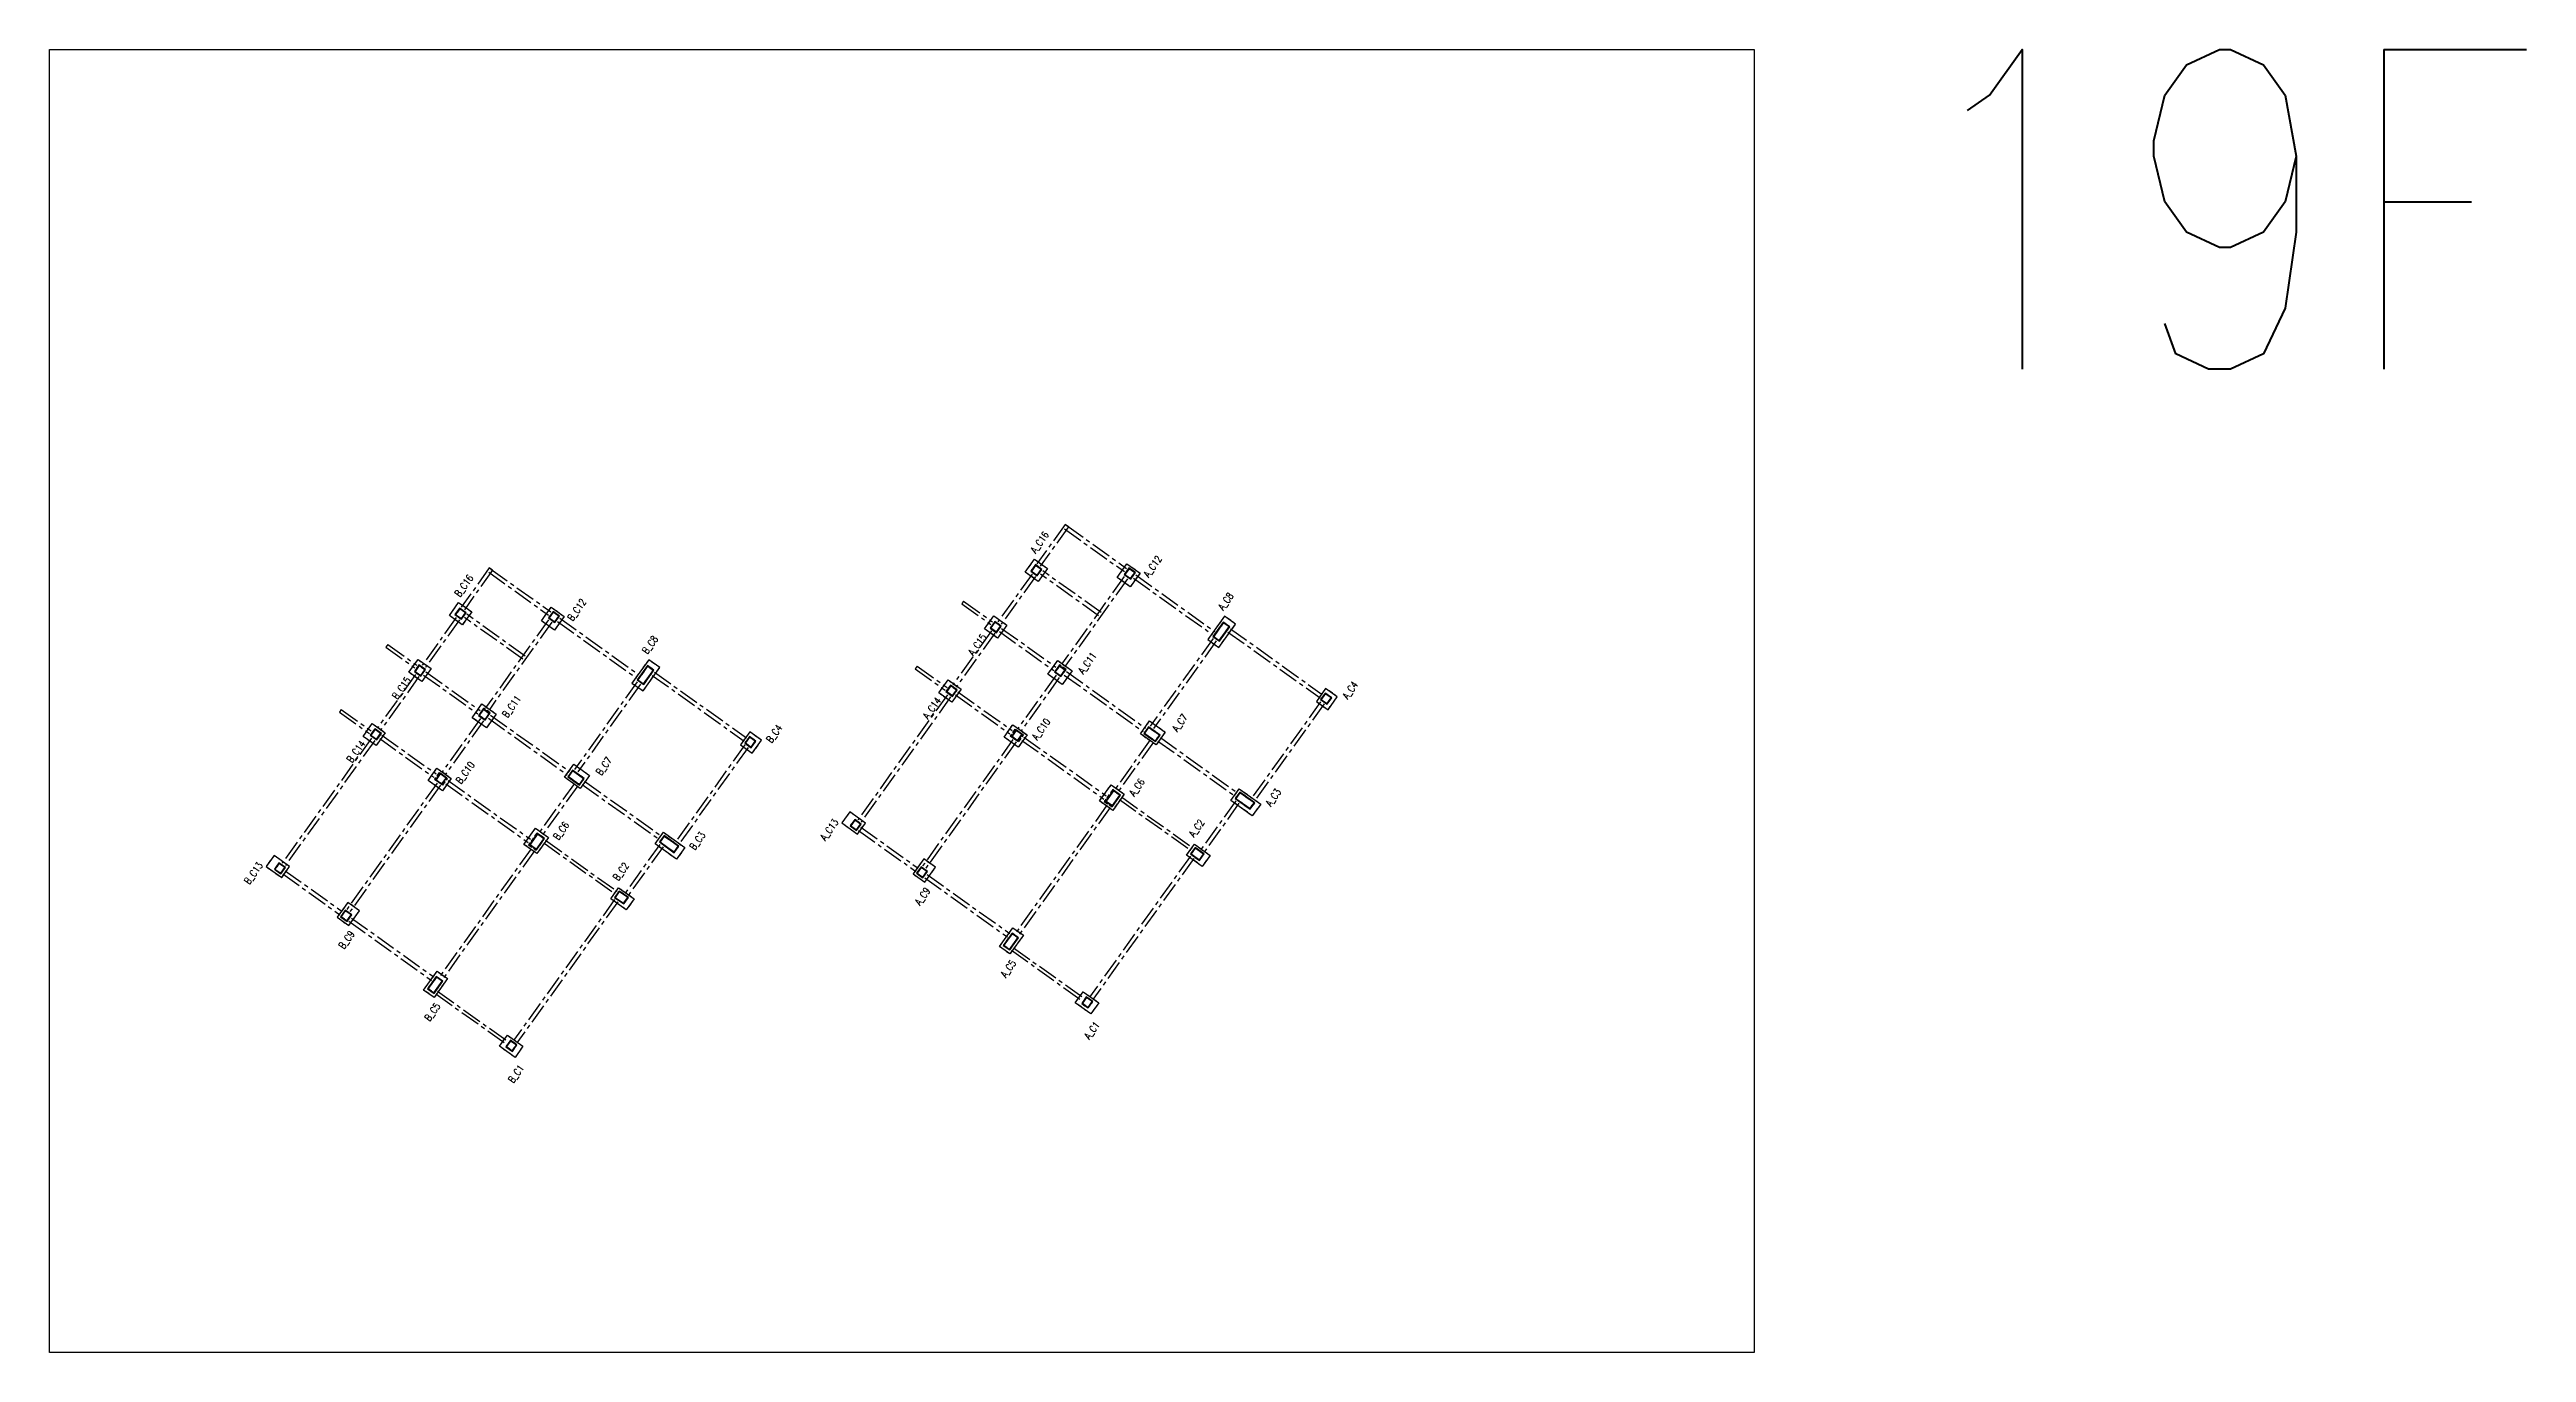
# Model space of a CAD drawing. Header units: millimetres. Extents: x 50002 to 69886, y 27475 to 200427.
# Drawn here: x 50002 to 65498, y 164806 to 172961 of the extents above; entities that cross this region are included whole.
import ezdxf
from ezdxf.enums import TextEntityAlignment as Align

# ---------------------------------------------------------------- set-up
doc = ezdxf.new("R2010")
doc.units = ezdxf.units.MM
doc.header["$LTSCALE"] = 100
doc.header["$MEASUREMENT"] = 0
doc.linetypes.add('CENTER', pattern=[2, 1.25, -0.25, 0.25, -0.25])
doc.linetypes.add('HIDDEN', pattern=[0.375, 0.25, -0.125])
for name, color, linetype in [('TC-COLUMN', 1, 'Continuous'), ('TC-TC', 4, 'Continuous'), ('TC-虛柱', 4, 'HIDDEN'), ('TC-虛鋼柱', 4, 'HIDDEN'), ('TC-鋼柱', 11, 'Continuous')]:
    doc.layers.add(name, color=color, linetype=linetype)
doc.layers.add('TC-鋼粱(隱藏)', color=183, linetype='CENTER', plot=False)
doc.styles.get("Standard").update_dxf_attribs({"font": 'txt.shx', "width": 0.8, "bigfont": 'ae.shx'})

msp = doc.modelspace()

# ---------------------------------------------------------------- texts
at = {"layer": 'Defpoints', "color": 2, "width": 0.8}
msp.add_text('19F', height=2000, rotation=360, dxfattribs=at).set_placement((61589, 172961), align=Align.TOP_LEFT)
at = {"layer": 'TC-TC', "width": 0.8}
for s, p in [('A_C16', (56196, 169877)), ('A_C12', (56903, 169726)), ('B_C16', (52594, 169605)), ('A_C8', (57360, 169507)), ('B_C12', (53300, 169454)), ('B_C8', (53758, 169235)), ('A_C15', (55806, 169236)), ('A_C11', (56494, 169121)), ('B_C15', (52203, 168964)), ('B_C11', (52892, 168849)), ('A_C4', (58138, 168951)), ('A_C14', (55522, 168839)), ('A_C10', (56205, 168707)), ('A_C7', (57073, 168747)), ('B_C14', (51919, 168567)), ('B_C4', (54535, 168679)), ('B_C10', (52602, 168435)), ('B_C7', (53470, 168476)), ('A_C6', (56804, 168343)), ('A_C3', (57658, 168280)), ('A_C13', (54880, 168078)), ('A_C2', (57178, 168088)), ('B_C6', (53202, 168071)), ('B_C3', (54055, 168008)), ('B_C13', (51277, 167806)), ('B_C2', (53576, 167816)), ('A_C9', (55463, 167661)), ('B_C9', (51860, 167389)), ('A_C5', (56000, 167208)), ('B_C5', (52397, 166937)), ('A_C1', (56523, 166822)), ('B_C1', (52920, 166550))]:
    msp.add_text(s, height=45, rotation=54.44, dxfattribs=at).set_placement(p, align=Align.MIDDLE_CENTER)

# ---------------------------------------------------------------- linework, layer by layer
at = {"layer": 'Defpoints'}
msp.add_lwpolyline([(50002, 172961), (60666, 172961), (60666, 164806), (50002, 164806)], close=True, dxfattribs=at)
at = {"layer": 'TC-COLUMN'}
for points in [[(56106, 169690), (56164, 169771), (56245, 169713), (56187, 169632)], [(56681, 169657), (56742, 169742), (56824, 169684), (56763, 169599)], [(52503, 169418), (52561, 169500), (52643, 169441), (52584, 169360)], [(53079, 169385), (53140, 169471), (53221, 169412), (53160, 169327)], [(55851, 169335), (55910, 169416), (55991, 169358), (55933, 169277)], [(57248, 169268), (57317, 169218), (57422, 169365), (57353, 169414)], [(52249, 169063), (52307, 169144), (52389, 169086), (52330, 169005)], [(53645, 168996), (53715, 168946), (53819, 169093), (53750, 169142)], [(56399, 169072), (56337, 168987), (56248, 169051), (56309, 169136)], [(55623, 169015), (55705, 168957), (55646, 168876), (55565, 168934)], [(58058, 168910), (57985, 168962), (57927, 168880), (58000, 168828)], [(52796, 168801), (52735, 168715), (52646, 168779), (52707, 168865)], [(56884, 168759), (56982, 168689), (56924, 168608), (56826, 168678)], [(52021, 168743), (52102, 168685), (52044, 168604), (51963, 168662)], [(54456, 168638), (54383, 168690), (54324, 168609), (54398, 168556)], [(56117, 168671), (56062, 168594), (55973, 168658), (56028, 168735)], [(52515, 168399), (52460, 168322), (52370, 168386), (52425, 168463)], [(53282, 168487), (53380, 168417), (53321, 168336), (53224, 168406)], [(56571, 168258), (56644, 168359), (56725, 168301), (56653, 168199)], [(57392, 168261), (57445, 168334), (57579, 168238), (57526, 168165)], [(55106, 168119), (55008, 168189), (54959, 168120), (55056, 168050)], [(52969, 167986), (53042, 168087), (53123, 168029), (53050, 167928)], [(53790, 167989), (53842, 168062), (53976, 167966), (53924, 167893)], [(57262, 167917), (57213, 167848), (57115, 167918), (57165, 167987)], [(51503, 167847), (51406, 167917), (51356, 167848), (51454, 167778)], [(55477, 167749), (55544, 167843), (55471, 167895), (55404, 167802)], [(53660, 167645), (53610, 167576), (53513, 167646), (53562, 167715)], [(51874, 167478), (51941, 167571), (51868, 167623), (51801, 167530)], [(55944, 167346), (56029, 167464), (56094, 167418), (56010, 167300)], [(52342, 167074), (52426, 167192), (52491, 167146), (52407, 167028)], [(56566, 166994), (56516, 166925), (56419, 166995), (56468, 167064)], [(52963, 166722), (52914, 166653), (52816, 166723), (52866, 166792)]]:
    msp.add_lwpolyline(points, close=True, dxfattribs=at)
at = {"layer": 'TC-虛柱'}
for points in [[(56106, 169690), (56164, 169771), (56245, 169713), (56187, 169632)], [(56681, 169657), (56742, 169742), (56824, 169684), (56763, 169599)], [(52503, 169418), (52561, 169500), (52643, 169441), (52584, 169360)], [(53079, 169385), (53140, 169471), (53221, 169412), (53160, 169327)], [(55851, 169335), (55910, 169416), (55991, 169358), (55933, 169277)], [(57248, 169268), (57317, 169218), (57422, 169365), (57353, 169414)], [(52249, 169063), (52307, 169144), (52389, 169086), (52330, 169005)], [(53645, 168996), (53715, 168946), (53819, 169093), (53750, 169142)], [(56399, 169072), (56337, 168987), (56248, 169051), (56309, 169136)], [(55623, 169015), (55705, 168957), (55646, 168876), (55565, 168934)], [(58058, 168910), (57985, 168962), (57927, 168880), (58000, 168828)], [(52796, 168801), (52735, 168715), (52646, 168779), (52707, 168865)], [(56884, 168759), (56982, 168689), (56924, 168608), (56826, 168678)], [(52021, 168743), (52102, 168685), (52044, 168604), (51963, 168662)], [(54456, 168638), (54383, 168690), (54324, 168609), (54398, 168556)], [(56117, 168671), (56062, 168594), (55973, 168658), (56028, 168735)], [(52515, 168399), (52460, 168322), (52370, 168386), (52425, 168463)], [(53282, 168487), (53380, 168417), (53321, 168336), (53224, 168406)], [(56571, 168258), (56644, 168359), (56725, 168301), (56653, 168199)], [(57392, 168261), (57445, 168334), (57579, 168238), (57526, 168165)], [(55106, 168119), (55008, 168189), (54959, 168120), (55056, 168050)], [(52969, 167986), (53042, 168087), (53123, 168029), (53050, 167928)], [(53790, 167989), (53842, 168062), (53976, 167966), (53924, 167893)], [(57262, 167917), (57213, 167848), (57115, 167918), (57165, 167987)], [(51503, 167847), (51406, 167917), (51356, 167848), (51454, 167778)], [(55477, 167749), (55544, 167843), (55471, 167895), (55404, 167802)], [(53660, 167645), (53610, 167576), (53513, 167646), (53562, 167715)], [(51874, 167478), (51941, 167571), (51868, 167623), (51801, 167530)], [(55944, 167346), (56029, 167464), (56094, 167418), (56010, 167300)], [(52342, 167074), (52426, 167192), (52491, 167146), (52407, 167028)], [(56566, 166994), (56516, 166925), (56419, 166995), (56468, 167064)], [(52963, 166722), (52914, 166653), (52816, 166723), (52866, 166792)]]:
    msp.add_lwpolyline(points, close=True, dxfattribs=at)
at = {"layer": 'TC-虛鋼柱'}
for points in [[(56181, 169667), (56210, 169707), (56170, 169737), (56140, 169696)], [(56180, 169671), (56206, 169707), (56170, 169732), (56145, 169697)], [(56766, 169646), (56795, 169687), (56754, 169716), (56725, 169675)], [(56765, 169650), (56791, 169686), (56755, 169711), (56729, 169676)], [(52579, 169395), (52608, 169436), (52567, 169465), (52538, 169424)], [(52578, 169399), (52604, 169435), (52568, 169460), (52542, 169425)], [(53163, 169374), (53192, 169415), (53152, 169444), (53123, 169403)], [(53163, 169378), (53188, 169414), (53152, 169440), (53127, 169404)], [(55927, 169311), (55956, 169352), (55915, 169381), (55886, 169340)], [(55926, 169316), (55952, 169351), (55916, 169377), (55891, 169341)], [(57385, 169348), (57344, 169377), (57280, 169287), (57321, 169258)], [(57381, 169347), (57345, 169373), (57285, 169288), (57320, 169262)], [(52325, 169039), (52354, 169080), (52313, 169109), (52284, 169069)], [(52324, 169044), (52349, 169079), (52314, 169105), (52288, 169069)], [(53783, 169076), (53742, 169105), (53678, 169015), (53719, 168986)], [(53778, 169075), (53743, 169101), (53682, 169016), (53718, 168991)], [(56329, 169036), (56361, 169081), (56321, 169110), (56289, 169065)], [(56329, 169040), (56357, 169080), (56321, 169106), (56293, 169066)], [(55651, 168912), (55680, 168953), (55639, 168982), (55610, 168942)], [(55650, 168917), (55676, 168952), (55640, 168978), (55615, 168942)], [(57994, 168863), (58023, 168904), (57983, 168933), (57954, 168892)], [(57994, 168867), (58019, 168903), (57983, 168929), (57958, 168893)], [(52727, 168764), (52759, 168809), (52718, 168838), (52686, 168793)], [(52726, 168768), (52755, 168808), (52719, 168834), (52690, 168794)], [(52049, 168641), (52078, 168681), (52037, 168710), (52008, 168670)], [(52048, 168645), (52073, 168681), (52038, 168706), (52012, 168670)], [(54392, 168591), (54421, 168632), (54380, 168661), (54351, 168620)], [(54391, 168595), (54417, 168631), (54381, 168657), (54355, 168621)], [(56065, 168629), (56094, 168669), (56041, 168707), (56012, 168666)], [(56065, 168633), (56090, 168669), (56042, 168703), (56017, 168667)], [(56920, 168629), (56949, 168670), (56876, 168722), (56847, 168681)], [(56920, 168633), (56945, 168669), (56877, 168718), (56851, 168682)], [(53318, 168357), (53347, 168398), (53274, 168450), (53245, 168409)], [(53317, 168361), (53343, 168397), (53274, 168446), (53249, 168410)], [(52463, 168357), (52492, 168397), (52439, 168435), (52410, 168395)], [(52462, 168361), (52488, 168397), (52440, 168431), (52414, 168395)], [(56649, 168220), (56702, 168294), (56653, 168329), (56600, 168255)], [(56649, 168225), (56697, 168293), (56653, 168324), (56605, 168256)], [(57513, 168206), (57542, 168246), (57448, 168313), (57419, 168273)], [(57512, 168210), (57537, 168246), (57449, 168309), (57423, 168273)], [(55051, 168073), (55080, 168113), (55039, 168142), (55010, 168102)], [(55050, 168077), (55076, 168113), (55040, 168138), (55014, 168102)], [(53047, 167949), (53099, 168022), (53050, 168057), (52998, 167983)], [(53046, 167953), (53095, 168021), (53051, 168052), (53002, 167984)], [(53910, 167934), (53939, 167975), (53846, 168041), (53817, 168001)], [(53909, 167938), (53935, 167974), (53846, 168037), (53821, 168001)], [(51448, 167801), (51477, 167841), (51437, 167870), (51408, 167830)], [(51448, 167805), (51473, 167841), (51437, 167866), (51412, 167830)], [(55465, 167776), (55494, 167817), (55454, 167846), (55425, 167805)], [(55465, 167780), (55490, 167816), (55454, 167842), (55429, 167806)], [(57196, 167885), (57225, 167926), (57168, 167966), (57139, 167926)], [(57195, 167889), (57221, 167925), (57169, 167962), (57143, 167926)], [(53594, 167613), (53623, 167654), (53566, 167694), (53537, 167654)], [(53593, 167617), (53619, 167653), (53566, 167690), (53541, 167654)], [(51863, 167504), (51892, 167545), (51851, 167574), (51822, 167533)], [(51862, 167508), (51888, 167544), (51852, 167570), (51826, 167534)], [(56009, 167325), (56064, 167402), (56024, 167431), (55968, 167354)], [(56008, 167329), (56060, 167401), (56024, 167427), (55972, 167355)], [(52407, 167053), (52462, 167130), (52421, 167159), (52366, 167082)], [(52406, 167057), (52458, 167129), (52422, 167155), (52370, 167083)], [(56499, 166962), (56529, 167002), (56488, 167032), (56459, 166991)], [(56499, 166966), (56524, 167002), (56489, 167027), (56463, 166992)], [(52897, 166690), (52926, 166731), (52885, 166760), (52856, 166719)], [(52896, 166694), (52922, 166730), (52886, 166755), (52860, 166720)]]:
    msp.add_lwpolyline(points, close=True, dxfattribs=at)
at = {"layer": 'TC-鋼柱'}
for points in [[(56181, 169667), (56210, 169707), (56170, 169737), (56140, 169696)], [(56180, 169671), (56206, 169707), (56170, 169732), (56145, 169697)], [(56766, 169646), (56795, 169687), (56754, 169716), (56725, 169675)], [(56765, 169650), (56791, 169686), (56755, 169711), (56729, 169676)], [(52579, 169395), (52608, 169436), (52567, 169465), (52538, 169424)], [(52578, 169399), (52604, 169435), (52568, 169460), (52542, 169425)], [(53163, 169374), (53192, 169415), (53152, 169444), (53123, 169403)], [(53163, 169378), (53188, 169414), (53152, 169440), (53127, 169404)], [(55927, 169311), (55956, 169352), (55915, 169381), (55886, 169340)], [(55926, 169316), (55952, 169351), (55916, 169377), (55891, 169341)], [(57385, 169348), (57344, 169377), (57280, 169287), (57321, 169258)], [(57381, 169347), (57345, 169373), (57285, 169288), (57320, 169262)], [(52325, 169039), (52354, 169080), (52313, 169109), (52284, 169069)], [(52324, 169044), (52349, 169079), (52314, 169105), (52288, 169069)], [(53783, 169076), (53742, 169105), (53678, 169015), (53719, 168986)], [(53778, 169075), (53743, 169101), (53682, 169016), (53718, 168991)], [(56329, 169036), (56358, 169077), (56318, 169106), (56289, 169065)], [(56329, 169040), (56354, 169076), (56318, 169101), (56293, 169066)], [(55651, 168912), (55680, 168953), (55639, 168982), (55610, 168942)], [(55650, 168917), (55676, 168952), (55640, 168978), (55615, 168942)], [(57994, 168863), (58023, 168904), (57983, 168933), (57954, 168892)], [(57994, 168867), (58019, 168903), (57983, 168929), (57958, 168893)], [(52727, 168764), (52756, 168805), (52715, 168834), (52686, 168793)], [(52726, 168768), (52752, 168804), (52716, 168830), (52690, 168794)], [(52049, 168641), (52078, 168681), (52037, 168710), (52008, 168670)], [(52048, 168645), (52073, 168681), (52038, 168706), (52012, 168670)], [(54392, 168591), (54421, 168632), (54380, 168661), (54351, 168620)], [(54391, 168595), (54417, 168631), (54381, 168657), (54355, 168621)], [(56059, 168633), (56088, 168674), (56048, 168703), (56018, 168662)], [(56058, 168637), (56084, 168673), (56048, 168699), (56023, 168663)], [(56920, 168629), (56949, 168670), (56876, 168722), (56847, 168681)], [(56920, 168633), (56945, 168669), (56877, 168718), (56851, 168682)], [(53318, 168357), (53347, 168398), (53274, 168450), (53245, 168409)], [(53317, 168361), (53343, 168397), (53274, 168446), (53249, 168410)], [(52457, 168361), (52486, 168402), (52445, 168431), (52416, 168390)], [(52456, 168365), (52482, 168401), (52446, 168427), (52420, 168391)], [(56652, 168224), (56702, 168294), (56657, 168326), (56607, 168256)], [(56651, 168229), (56697, 168293), (56658, 168321), (56612, 168257)], [(57513, 168206), (57542, 168246), (57448, 168313), (57419, 168273)], [(57512, 168210), (57537, 168246), (57449, 168309), (57423, 168273)], [(55051, 168073), (55080, 168113), (55039, 168142), (55010, 168102)], [(55050, 168077), (55076, 168113), (55040, 168138), (55014, 168102)], [(53050, 167953), (53099, 168022), (53054, 168054), (53005, 167985)], [(53049, 167957), (53095, 168021), (53055, 168050), (53009, 167985)], [(53910, 167934), (53939, 167975), (53846, 168041), (53817, 168001)], [(53909, 167938), (53935, 167974), (53846, 168037), (53821, 168001)], [(51448, 167801), (51477, 167841), (51437, 167870), (51408, 167830)], [(51448, 167805), (51473, 167841), (51437, 167866), (51412, 167830)], [(55465, 167776), (55494, 167817), (55454, 167846), (55425, 167805)], [(55465, 167780), (55490, 167816), (55454, 167842), (55429, 167806)], [(57196, 167885), (57225, 167926), (57168, 167966), (57139, 167926)], [(57195, 167889), (57221, 167925), (57169, 167962), (57143, 167926)], [(53594, 167613), (53623, 167654), (53566, 167694), (53537, 167654)], [(53593, 167617), (53619, 167653), (53566, 167690), (53541, 167654)], [(51863, 167504), (51892, 167545), (51851, 167574), (51822, 167533)], [(51862, 167508), (51888, 167544), (51852, 167570), (51826, 167534)], [(56009, 167325), (56064, 167402), (56024, 167431), (55968, 167354)], [(56008, 167329), (56060, 167401), (56024, 167427), (55972, 167355)], [(52407, 167053), (52462, 167130), (52421, 167159), (52366, 167082)], [(52406, 167057), (52458, 167129), (52422, 167155), (52370, 167083)], [(56499, 166962), (56529, 167002), (56488, 167032), (56459, 166991)], [(56499, 166966), (56524, 167002), (56489, 167027), (56463, 166992)], [(52897, 166690), (52926, 166731), (52885, 166760), (52856, 166719)], [(52896, 166694), (52922, 166730), (52886, 166755), (52860, 166720)]]:
    msp.add_lwpolyline(points, close=True, dxfattribs=at)
at = {"layer": 'TC-鋼粱(隱藏)'}
for p, q in [((56356, 169988), (56179, 169742)), ((56376, 169974), (56200, 169727)), ((56351, 169961), (56726, 169693)), ((56376, 169974), (56356, 169988)), ((56366, 169981), (56740, 169713)), ((52753, 169716), (52577, 169470)), ((52773, 169702), (52597, 169455)), ((52749, 169689), (53123, 169421)), ((52773, 169702), (52753, 169716)), ((52763, 169709), (53138, 169441)), ((56580, 169437), (56215, 169698)), ((56149, 169678), (55935, 169379)), ((56169, 169663), (55956, 169365)), ((56565, 169417), (56201, 169677)), ((56725, 169662), (56333, 169113)), ((56746, 169648), (56353, 169099)), ((56783, 169652), (57277, 169299)), ((56797, 169673), (57291, 169319)), ((52546, 169406), (52333, 169107)), ((52567, 169391), (52353, 169093)), ((52963, 169145), (52598, 169405)), ((52977, 169165), (52613, 169426)), ((53123, 169391), (52730, 168841)), ((53143, 169376), (52751, 168827)), ((53180, 169380), (53674, 169027)), ((53195, 169401), (53689, 169048)), ((55720, 169508), (55709, 169492)), ((55709, 169492), (55890, 169363)), ((55720, 169508), (55901, 169379)), ((52118, 169236), (52106, 169220)), ((52106, 169220), (52287, 169091)), ((52118, 169236), (52299, 169107)), ((55895, 169322), (55653, 168984)), ((55915, 169308), (55674, 168970)), ((55944, 169318), (56284, 169075)), ((55958, 169338), (56298, 169095)), ((57281, 169275), (56888, 168726)), ((57301, 169260), (56909, 168711)), ((57374, 169315), (57950, 168904)), ((57389, 169336), (57964, 168924)), ((52356, 169066), (52696, 168823)), ((55430, 169101), (55418, 169085)), ((55418, 169085), (55605, 168951)), ((55430, 169101), (55617, 168968)), ((56364, 169067), (56858, 168714)), ((52292, 169050), (52051, 168713)), ((52313, 169036), (52071, 168698)), ((52341, 169046), (52681, 168803)), ((53678, 169003), (53286, 168454)), ((53699, 168988), (53306, 168439)), ((53772, 169044), (54347, 168632)), ((53786, 169064), (54362, 168652)), ((55619, 168923), (55059, 168140)), ((55669, 168921), (56009, 168678)), ((55684, 168941), (56023, 168699)), ((56299, 169045), (56058, 168708)), ((56319, 169031), (56078, 168693)), ((56349, 169046), (56843, 168693)), ((51827, 168830), (51816, 168813)), ((51816, 168813), (52003, 168679)), ((51827, 168830), (52014, 168696)), ((52697, 168773), (52455, 168436)), ((52717, 168759), (52476, 168421)), ((52747, 168775), (53241, 168421)), ((52761, 168795), (53255, 168442)), ((55639, 168909), (55079, 168126)), ((57954, 168879), (57521, 168273)), ((57975, 168865), (57541, 168259)), ((52016, 168651), (51457, 167868)), ((52037, 168637), (51477, 167854)), ((52067, 168649), (52406, 168406)), ((52081, 168669), (52421, 168427)), ((54352, 168608), (53919, 168002)), ((56029, 168642), (55464, 167851)), ((56049, 168628), (55484, 167837)), ((56084, 168637), (56598, 168269)), ((56098, 168657), (56613, 168290)), ((56888, 168640), (56667, 168331)), ((56908, 168625), (56687, 168316)), ((56936, 168633), (57418, 168289)), ((56951, 168654), (57433, 168309)), ((54372, 168593), (53939, 167987)), ((52427, 168370), (51861, 167579)), ((52447, 168356), (51881, 167565)), ((52481, 168365), (52996, 167997)), ((52496, 168386), (53010, 168018)), ((53286, 168368), (53065, 168059)), ((53306, 168353), (53085, 168044)), ((53334, 168361), (53816, 168017)), ((53348, 168382), (53830, 168037)), ((56617, 168231), (56044, 167429)), ((56637, 168217), (56064, 167415)), ((56695, 168267), (57143, 167948)), ((56707, 168284), (57154, 167964)), ((57423, 168258), (57205, 167953)), ((57443, 168243), (57225, 167938)), ((53093, 167996), (53540, 167676)), ((53104, 168012), (53552, 167692)), ((53820, 167986), (53602, 167681)), ((55063, 168073), (55421, 167817)), ((55078, 168093), (55435, 167838)), ((53015, 167959), (52441, 167157)), ((53035, 167945), (52461, 167143)), ((53841, 167971), (53622, 167666)), ((57139, 167913), (56508, 167030)), ((57160, 167898), (56528, 167015)), ((51461, 167801), (51818, 167545)), ((51475, 167821), (51833, 167566)), ((55478, 167776), (55994, 167407)), ((55492, 167797), (56009, 167428)), ((51890, 167525), (52406, 167156)), ((53537, 167641), (52905, 166758)), ((53557, 167627), (52926, 166743)), ((51875, 167505), (52392, 167135)), ((56020, 167323), (56459, 167009)), ((56032, 167339), (56471, 167025)), ((52418, 167051), (52857, 166737)), ((52429, 167067), (52869, 166753))]:
    msp.add_line(p, q, dxfattribs=at)

msp.set_redraw_order([(e.dxf.handle, doc.entitydb.next_handle()) for e in msp.query("TEXT MTEXT ATTDEF DIMENSION ARC_DIMENSION")])  # texts and dimensions are drawn at this point

doc.saveas('drawing.dxf')
